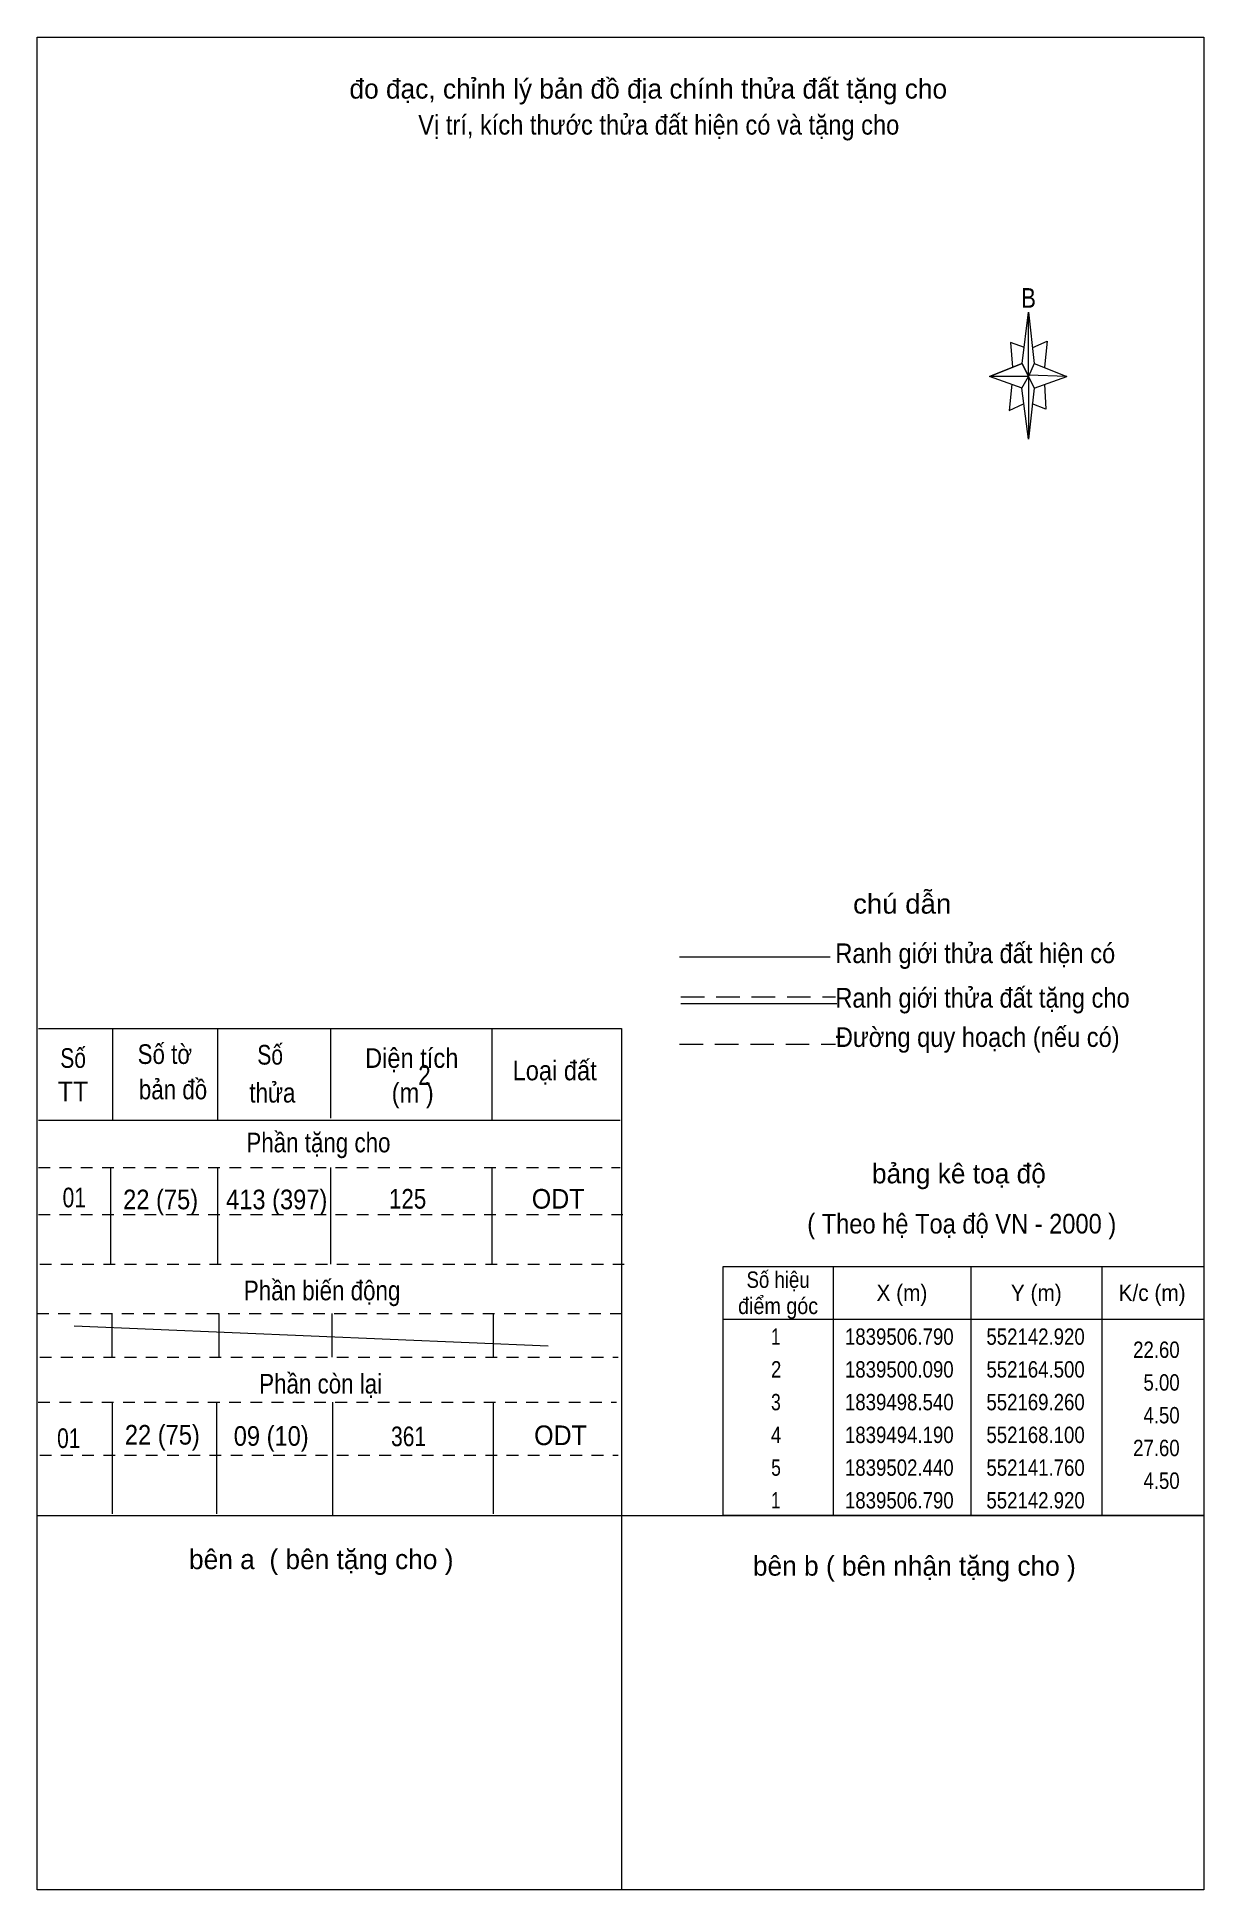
# Model space of a CAD drawing. Header units: metres. Extents: x 551166 to 552078, y 1839671 to 1839817.
# Drawn here: x 551414.6 to 551503.7, y 1839671.8 to 1839813.3 of the extents above; entities that cross this region are included whole.
import ezdxf
from ezdxf.enums import TextEntityAlignment as Align

# ---------------------------------------------------------------- set-up
doc = ezdxf.new("R2010")
doc.units = ezdxf.units.M
doc.header["$LTSCALE"] = 0.6
for name, pattern in [('DOTTED', [1.5, 0.3, -1.2]), ('MEDIUM_DASHED', [4.5, 3, -1.5]), ('SHORT_DASHED', [2.7, 1.5, -1.2])]:
    doc.linetypes.add(name, pattern=pattern)
for name, color, linetype, lineweight in [('1', 7, 'DOTTED', 13), ('10', 7, 'Continuous', 13), ('5', 7, 'Continuous', 13), ('63', 7, 'Continuous', 13)]:
    doc.layers.add(name, color=color, linetype=linetype, lineweight=lineweight)

msp = doc.modelspace()

# ---------------------------------------------------------------- texts
at = {"layer": '1', "width": 0.85}
msp.add_text('2', height=1.5, dxfattribs=at).set_placement((551444.205, 1839733.27), align=Align.CENTER)
at = {"layer": '5'}
for s, p in [('đo đạc, chỉnh lý bản đồ địa chính thửa đất tặng cho', (551461.29, 1839808.59)), ('bảng kê toạ độ', (551485, 1839725.75)), ('bên a  ( bên tặng cho )', (551436.33, 1839696.29)), ('bên b ( bên nhận tặng cho )', (551481.6, 1839695.79))]:
    msp.add_text(s, height=1.5, dxfattribs=at).set_placement(p, align=Align.CENTER)
for s, width, p in [('Vị trí, kích thước thửa đất hiện có và tặng cho', 0.9, (551462.09, 1839805.84)), ('B', 0.85, (551490.31, 1839792.62)), ('chú dẫn', 1.05, (551480.67, 1839746.35)), ('Ranh giới thửa đất hiện có ', 0.9, (551486.5, 1839742.57)), ('Ranh giới thửa đất tặng cho', 0.9, (551486.8, 1839739.17)), ('Đường quy hoạch (nếu có)', 0.9, (551486.435, 1839736.17)), ('Số tờ', 0.85, (551424.39, 1839734.87)), ('Số', 0.8, (551432.43, 1839734.82)), ('Số', 0.8, (551417.39, 1839734.57)), ('Diện tích', 0.9, (551443.235, 1839734.57)), ('Loại đất', 0.9, (551454.145, 1839733.62)), ('TT', 0.95, (551417.385, 1839732.02)), ('bản đồ', 0.85, (551425.015, 1839732.17)), ('thửa', 0.85, (551432.6, 1839731.92)), ('(m )', 0.9, (551443.31, 1839731.92)), ('Phần tặng cho', 0.85, (551436.115, 1839728.12)), ('01', 0.8, (551417.48, 1839723.92)), ('22 (75)', 0.9, (551424.07, 1839723.77)), ('413 (397)', 0.9, (551432.93, 1839723.77)), ('125', 0.85, (551442.92, 1839723.82)), ('ODT', 0.95, (551454.41, 1839723.82)), ('( Theo hệ Toạ độ VN - 2000 )', 0.9, (551485.215, 1839721.92)), ('Phần biến động', 0.85, (551436.395, 1839716.82)), ('Phần còn lại', 0.85, (551436.285, 1839709.7)), ('01', 0.8, (551417.06, 1839705.54)), ('22 (75)', 0.9, (551424.2, 1839705.8)), ('09 (10)', 0.9, (551432.51, 1839705.71)), ('361', 0.8, (551442.995, 1839705.68)), ('ODT', 0.95, (551454.59, 1839705.76))]:
    msp.add_text(s, height=1.5, dxfattribs=dict(at, width=width)).set_placement(p, align=Align.CENTER)
at = {"layer": '63'}
for s, width, p in [('Số hiệu', 0.85, (551471.2, 1839717.77)), ('X (m)', 0.95, (551480.65, 1839716.77)), ('Y (m)', 0.95, (551490.905, 1839716.77)), ('K/c (m)', 0.95, (551499.745, 1839716.77)), ('điểm góc', 0.9, (551471.2, 1839715.77)), (' 1', 0.75, (551470.85, 1839713.42)), ('1839506.790', 0.85, (551480.45, 1839713.42)), ('552142.920', 0.85, (551490.85, 1839713.42)), (' 2', 0.85, (551470.855, 1839710.92)), ('1839500.090', 0.85, (551480.45, 1839710.92)), ('552164.500', 0.85, (551490.85, 1839710.92)), (' 3', 0.8, (551470.845, 1839708.42)), ('1839498.540', 0.85, (551480.45, 1839708.42)), ('552169.260', 0.85, (551490.85, 1839708.42)), (' 4', 0.85, (551470.85, 1839705.92)), ('1839494.190', 0.85, (551480.45, 1839705.92)), ('552168.100', 0.85, (551490.85, 1839705.92)), (' 5', 0.8, (551470.855, 1839703.42)), ('1839502.440', 0.85, (551480.45, 1839703.42)), ('552141.760', 0.85, (551490.85, 1839703.42)), (' 1', 0.75, (551470.85, 1839700.92)), ('1839506.790', 0.85, (551480.45, 1839700.92)), ('552142.920', 0.85, (551490.85, 1839700.92))]:
    msp.add_text(s, height=1.25, dxfattribs=dict(at, width=width)).set_placement(p, align=Align.CENTER)
at = {"layer": '63', "width": 0.85}
for s, p in [('22.60', (551501.85, 1839712.42)), ('5.00', (551501.85, 1839709.92)), ('4.50', (551501.85, 1839707.42)), ('27.60', (551501.85, 1839704.92)), ('4.50', (551501.85, 1839702.42))]:
    msp.add_text(s, height=1.25, dxfattribs=at).set_placement(p, align=Align.RIGHT)

# ---------------------------------------------------------------- linework, layer by layer
at = {"layer": '1', "linetype": 'Continuous'}
msp.add_line((551414.74, 1839730.57), (551459.14, 1839730.57), dxfattribs=at)
at = {"layer": '1', "linetype": 'SHORT_DASHED'}
for p, q in [((551414.74, 1839726.97), (551459.14, 1839726.97)), ((551414.74, 1839723.37), (551459.34, 1839723.37)), ((551414.84, 1839719.57), (551459.44, 1839719.57)), ((551414.64, 1839715.82), (551459.24, 1839715.82)), ((551414.84, 1839712.47), (551459, 1839712.47)), ((551414.72, 1839709.03), (551458.86, 1839709.03)), ((551414.84, 1839704.98), (551458.98, 1839704.98))]:
    msp.add_line(p, q, dxfattribs=at)
at = {"layer": '1', "linetype": 'Continuous'}
msp.add_lwpolyline([(551414.64, 1839813.29), (551503.7, 1839813.29), (551503.7, 1839671.79), (551414.64, 1839671.79)], close=True, dxfattribs=at)
at = {"layer": '10'}
msp.add_line((551417.48, 1839714.86), (551453.65, 1839713.34), dxfattribs=at)
at = {"layer": '5'}
for p, q in [((551489.84, 1839788.37), (551490.3, 1839792.27)), ((551489.84, 1839786.47), (551487.34, 1839787.37)), ((551490.74, 1839788.37), (551493.24, 1839787.37)), ((551490.74, 1839786.47), (551490.3, 1839782.57)), ((551491.54, 1839786.77), (551491.64, 1839784.87)), ((551491.64, 1839784.87), (551490.6, 1839785.27)), ((551463.68, 1839743.05), (551475.18, 1839743.05)), ((551463.78, 1839739.49), (551475.68, 1839739.49)), ((551414.74, 1839737.57), (551459.24, 1839737.57)), ((551420.4, 1839737.57), (551420.4, 1839730.57)), ((551428.4, 1839737.57), (551428.4, 1839730.57)), ((551437.04, 1839737.57), (551437.04, 1839730.72)), ((551449.34, 1839737.57), (551449.34, 1839730.57)), ((551459.24, 1839737.57), (551459.24, 1839671.79)), ((551420.24, 1839726.97), (551420.24, 1839719.57)), ((551428.4, 1839726.97), (551428.4, 1839719.57)), ((551437.04, 1839726.97), (551437.04, 1839719.57)), ((551449.34, 1839726.97), (551449.34, 1839719.57)), ((551420.34, 1839715.82), (551420.34, 1839712.47)), ((551428.5, 1839715.82), (551428.5, 1839712.47)), ((551437.14, 1839715.82), (551437.14, 1839712.47)), ((551449.44, 1839715.82), (551449.44, 1839712.47)), ((551420.36, 1839709.03), (551420.36, 1839700.52)), ((551428.34, 1839709.03), (551428.34, 1839700.52)), ((551437.18, 1839709.03), (551437.18, 1839700.4)), ((551449.46, 1839709.03), (551449.46, 1839700.52)), ((551414.64, 1839700.39), (551503.7, 1839700.39))]:
    msp.add_line(p, q, dxfattribs=at)
at = {"layer": '5', "linetype": 'MEDIUM_DASHED'}
for p, q in [((551463.78, 1839739.99), (551475.58, 1839739.99)), ((551463.68, 1839736.39), (551475.58, 1839736.39))]:
    msp.add_line(p, q, dxfattribs=at)
at = {"layer": '5'}
for points in [[(551490.3, 1839792.27), (551490.74, 1839788.37), (551490.3, 1839787.37)], [(551490.3, 1839787.37), (551487.34, 1839787.37), (551489.84, 1839788.37), (551490.74, 1839786.47), (551493.24, 1839787.37), (551490.3, 1839787.47)], [(551490.3, 1839787.37), (551490.3, 1839782.57), (551489.8, 1839786.47)]]:
    msp.add_lwpolyline(points, close=True, dxfattribs=at)
for points in [[(551490, 1839789.57), (551488.94, 1839789.97), (551489.1, 1839788.07)], [(551490.64, 1839789.57), (551491.74, 1839790.07), (551491.54, 1839788.07)], [(551490.3, 1839787.37), (551489.84, 1839788.37), (551487.34, 1839787.37)], [(551490.3, 1839787.37), (551490.74, 1839786.47), (551493.24, 1839787.37)], [(551489.04, 1839786.77), (551488.84, 1839784.77), (551489.94, 1839785.27)]]:
    msp.add_lwpolyline(points, dxfattribs=at)
at = {"layer": '63'}
for p, q in [((551475.4, 1839719.39), (551475.4, 1839700.39)), ((551485.9, 1839719.39), (551485.9, 1839700.39)), ((551495.9, 1839719.39), (551495.9, 1839700.39)), ((551467, 1839715.39), (551503.7, 1839715.39))]:
    msp.add_line(p, q, dxfattribs=at)
msp.add_lwpolyline([(551467, 1839719.39), (551503.7, 1839719.39), (551503.7, 1839700.39), (551467, 1839700.39)], close=True, dxfattribs=at)

msp.set_redraw_order([(e.dxf.handle, doc.entitydb.next_handle()) for e in msp.query("TEXT MTEXT ATTDEF DIMENSION ARC_DIMENSION")])  # texts and dimensions are drawn at this point

doc.saveas('drawing.dxf')
